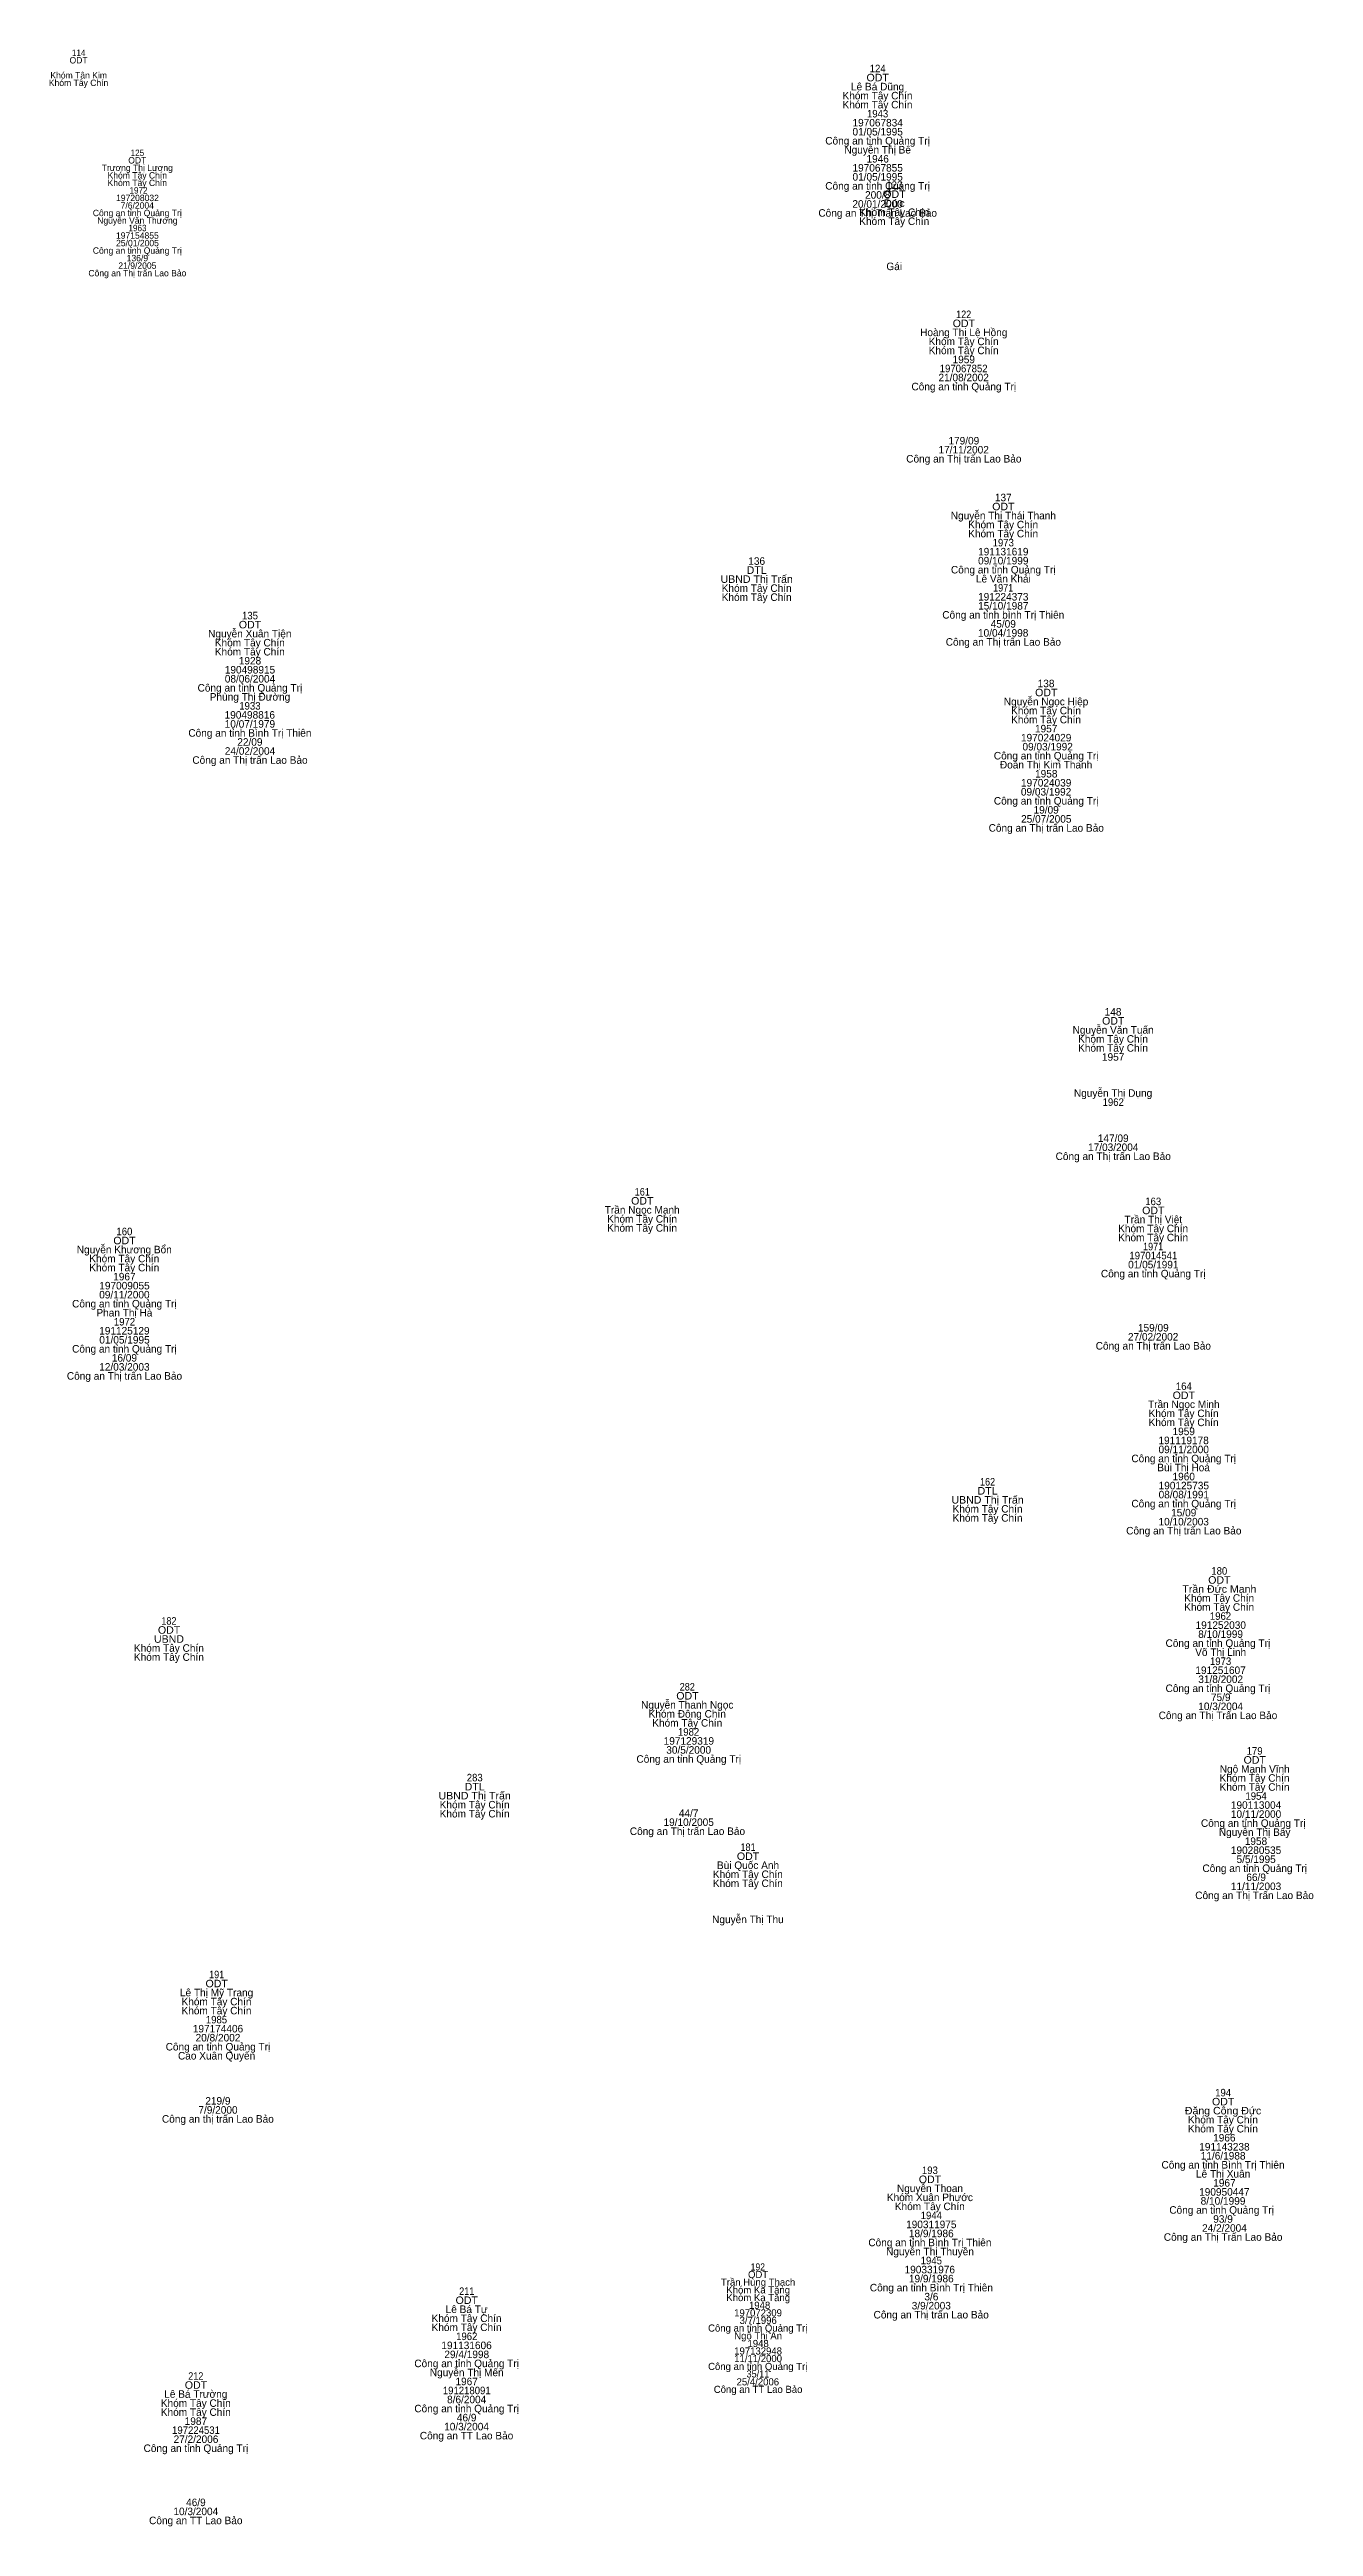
# Model space of a CAD drawing. Header units: metres. Extents: x 537000 to 537501, y 1838003 to 1838507.
# Drawn here: x 537280.9 to 537348, y 1838089.8 to 1838221.5 of the extents above; entities that cross this region are included whole.
import ezdxf
from ezdxf.enums import TextEntityAlignment as Align

# ---------------------------------------------------------------- set-up
doc = ezdxf.new("R2010")
doc.units = ezdxf.units.M
doc.header["$LTSCALE"] = 0.16
doc.layers.add('1', color=7, linetype='Continuous')

msp = doc.modelspace()

# ---------------------------------------------------------------- texts
at = {"layer": '1'}
for s, height, p in [('ODT', 0.34, (537282.395, 1838220.75)), ('Khóm Tây Chín', 0.34, (537282.395, 1838219.55)), ('Khóm Tân Kim', 0.34, (537282.4, 1838219.95)), ('Lê Bá Dũng', 0.4, (537324.86, 1838219.32)), ('Khóm Tây Chín', 0.4, (537324.855, 1838218.84)), ('Khóm Tây Chín', 0.4, (537324.855, 1838218.36)), ('01/05/1995', 0.4, (537324.865, 1838216.92)), ('197067834', 0.4, (537324.865, 1838217.4)), ('Công an tỉnh Quảng Trị', 0.4, (537324.86, 1838216.44)), ('Nguyễn Thị Bê', 0.4, (537324.865, 1838215.96)), ('1946', 0.4, (537324.865, 1838215.48)), ('Trương Thị Lương', 0.34, (537285.515, 1838215.03)), ('Khóm Tây Chín', 0.34, (537285.515, 1838214.63)), ('Khóm Tây Chín', 0.34, (537285.515, 1838214.23)), ('ODT', 0.34, (537285.515, 1838215.43)), ('Công an tỉnh Quảng Trị', 0.4, (537324.86, 1838214.04)), ('01/05/1995', 0.4, (537324.865, 1838214.52)), ('197067855', 0.4, (537324.865, 1838215)), ('197208032', 0.34, (537285.525, 1838213.43)), ('7/6/2004', 0.34, (537285.515, 1838213.03)), ('20/01/2000', 0.4, (537324.86, 1838213.08)), ('200/8', 0.4, (537324.865, 1838213.56)), ('Công an tỉnh Quảng Trị', 0.34, (537285.515, 1838212.63)), ('Nguyễn Văn Thương', 0.34, (537285.52, 1838212.23)), ('Công an Thị Trấn Lao Bảo', 0.4, (537324.865, 1838212.6)), ('Khóm Tây Chín', 0.4, (537325.745, 1838212.64)), ('Khóm Tây Chín', 0.4, (537325.745, 1838212.16)), ('Công an tỉnh Quảng Trị', 0.34, (537285.515, 1838210.63)), ('25/01/2005', 0.34, (537285.525, 1838211.03)), ('197154855', 0.34, (537285.52, 1838211.43)), ('136/9', 0.34, (537285.52, 1838210.23)), ('Công an Thị trấn Lao Bảo', 0.34, (537285.52, 1838209.43)), ('21/9/2005', 0.34, (537285.52, 1838209.83)), ('Gái', 0.4, (537325.745, 1838209.76)), ('Hoàng Thị Lệ Hồng', 0.4, (537329.44, 1838206.25)), ('Khóm Tây Chín', 0.4, (537329.435, 1838205.77)), ('Khóm Tây Chín', 0.4, (537329.435, 1838205.29)), ('21/08/2002', 0.4, (537329.435, 1838203.85)), ('1959', 0.4, (537329.44, 1838204.81)), ('Công an tỉnh Quảng Trị', 0.4, (537329.44, 1838203.37)), ('Công an Thị trấn Lao Bảo', 0.4, (537329.445, 1838199.53)), ('17/11/2002', 0.4, (537329.435, 1838200.01)), ('179/09', 0.4, (537329.445, 1838200.49)), ('137', 0.4, (537331.54, 1838197.47)), ('Nguyễn Thị Thái Thanh', 0.4, (537331.545, 1838196.51)), ('Khóm Tây Chín', 0.4, (537331.535, 1838196.03)), ('Khóm Tây Chín', 0.4, (537331.535, 1838195.55)), ('191131619', 0.4, (537331.54, 1838194.59)), ('136', 0.4, (537318.435, 1838194.09)), ('Công an tỉnh Quảng Trị', 0.4, (537331.54, 1838193.63)), ('Lê Văn Khải', 0.4, (537331.545, 1838193.15)), ('09/10/1999', 0.4, (537331.54, 1838194.11)), ('Khóm Tây Chín', 0.4, (537318.435, 1838192.65)), ('Khóm Tây Chín', 0.4, (537318.435, 1838192.17)), ('191224373', 0.4, (537331.54, 1838192.19)), ('15/10/1987', 0.4, (537331.54, 1838191.71)), ('Công an tỉnh bình Trị Thiên', 0.4, (537331.54, 1838191.23)), ('45/09', 0.4, (537331.54, 1838190.75)), ('Nguyễn Xuân Tiện', 0.4, (537291.495, 1838190.23)), ('Khóm Tây Chín', 0.4, (537291.495, 1838189.75)), ('Khóm Tây Chín', 0.4, (537291.495, 1838189.27)), ('Công an Thị trấn Lao Bảo', 0.4, (537331.545, 1838189.79)), ('10/04/1998', 0.4, (537331.535, 1838190.27)), ('08/06/2004', 0.4, (537291.505, 1838187.83)), ('190498915', 0.4, (537291.505, 1838188.31)), ('1928', 0.4, (537291.505, 1838188.79)), ('Công an tỉnh Quảng Trị', 0.4, (537291.5, 1838187.35)), ('Phùng Thị Đường', 0.4, (537291.505, 1838186.87)), ('Nguyễn Ngọc Hiệp', 0.4, (537333.815, 1838186.62)), ('138', 0.4, (537333.815, 1838187.58)), ('190498816', 0.4, (537291.495, 1838185.91)), ('10/07/1979', 0.4, (537291.5, 1838185.43)), ('Khóm Tây Chín', 0.4, (537333.815, 1838186.14)), ('Khóm Tây Chín', 0.4, (537333.815, 1838185.66)), ('1957', 0.4, (537333.82, 1838185.18)), ('Công an tỉnh Bình Trị Thiên', 0.4, (537291.5, 1838184.95)), ('24/02/2004', 0.4, (537291.505, 1838183.99)), ('22/09', 0.4, (537291.5, 1838184.47)), ('Công an tỉnh Quảng Trị', 0.4, (537333.82, 1838183.74)), ('197024029', 0.4, (537333.82, 1838184.7)), (' 09/03/1992', 0.4, (537333.825, 1838184.22)), ('Công an Thị trấn Lao Bảo', 0.4, (537291.505, 1838183.51)), ('Đoàn Thị Kim Thanh', 0.4, (537333.815, 1838183.26)), ('1958', 0.4, (537333.825, 1838182.78)), ('Công an tỉnh Quảng Trị', 0.4, (537333.82, 1838181.34)), ('09/03/1992', 0.4, (537333.815, 1838181.82)), ('197024039', 0.4, (537333.82, 1838182.3)), ('Công an Thị trấn Lao Bảo', 0.4, (537333.825, 1838179.9)), ('25/07/2005', 0.4, (537333.825, 1838180.38)), ('19/09', 0.4, (537333.82, 1838180.86)), ('148', 0.4, (537337.375, 1838170.12)), ('Nguyễn Văn Tuấn', 0.4, (537337.38, 1838169.16)), ('Khóm Tây Chín', 0.4, (537337.375, 1838168.68)), ('Khóm Tây Chín', 0.4, (537337.375, 1838168.2)), ('1957', 0.4, (537337.38, 1838167.72)), ('Nguyễn Thị Dụng', 0.4, (537337.375, 1838165.8)), ('17/03/2004', 0.4, (537337.385, 1838162.92)), ('147/09', 0.4, (537337.385, 1838163.4)), ('Công an Thị trấn Lao Bảo', 0.4, (537337.385, 1838162.44)), ('Trần Ngọc Mạnh', 0.4, (537312.35, 1838159.59)), ('Khóm Tây Chín', 0.4, (537312.345, 1838159.11)), ('Trần Thị Việt', 0.4, (537339.515, 1838159.08)), ('Nguyễn Khương Bổn', 0.4, (537284.825, 1838157.48)), ('Khóm Tây Chín', 0.4, (537312.345, 1838158.63)), ('Khóm Tây Chín', 0.4, (537339.505, 1838158.6)), ('Khóm Tây Chín', 0.4, (537339.505, 1838158.12)), ('Khóm Tây Chín', 0.4, (537284.825, 1838157)), ('Khóm Tây Chín', 0.4, (537284.825, 1838156.52)), ('Công an tỉnh Quảng Trị', 0.4, (537339.51, 1838156.2)), ('01/05/1991', 0.4, (537339.515, 1838156.68)), ('09/11/2000', 0.4, (537284.83, 1838155.08)), ('197009055', 0.4, (537284.835, 1838155.56)), ('1967', 0.4, (537284.83, 1838156.04)), ('Công an tỉnh Quảng Trị', 0.4, (537284.83, 1838154.6)), ('Phan Thị Hà', 0.4, (537284.83, 1838154.12)), ('Công an tỉnh Quảng Trị', 0.4, (537284.83, 1838152.2)), ('01/05/1995', 0.4, (537284.835, 1838152.68)), ('191125129', 0.4, (537284.83, 1838153.16)), ('Công an Thị trấn Lao Bảo', 0.4, (537339.515, 1838152.36)), ('27/02/2002', 0.4, (537339.505, 1838152.84)), ('159/09', 0.4, (537339.515, 1838153.32)), ('12/03/2003', 0.4, (537284.83, 1838151.24)), ('16/09', 0.4, (537284.83, 1838151.72)), ('Công an Thị trấn Lao Bảo', 0.4, (537284.835, 1838150.76)), ('Trần Ngọc Minh', 0.4, (537341.135, 1838149.25)), ('Khóm Tây Chín', 0.4, (537341.125, 1838148.77)), ('Khóm Tây Chín', 0.4, (537341.125, 1838148.29)), ('191119178', 0.4, (537341.125, 1838147.33)), ('1959', 0.4, (537341.13, 1838147.81)), ('Công an tỉnh Quảng Trị', 0.4, (537341.13, 1838146.37)), ('Bùi Thị Hoá', 0.4, (537341.125, 1838145.89)), ('09/11/2000', 0.4, (537341.13, 1838146.85)), ('08/08/1991', 0.4, (537341.135, 1838144.45)), ('190125735', 0.4, (537341.135, 1838144.93)), ('1960', 0.4, (537341.13, 1838145.41)), ('Khóm Tây Chín', 0.4, (537330.705, 1838143.69)), ('Khóm Tây Chín', 0.4, (537330.705, 1838143.21)), ('Công an tỉnh Quảng Trị', 0.4, (537341.13, 1838143.97)), ('10/10/2003', 0.4, (537341.13, 1838143.01)), ('15/09', 0.4, (537341.13, 1838143.49)), ('Công an Thị trấn Lao Bảo', 0.4, (537341.135, 1838142.53)), ('Khóm Tây Chín', 0.4, (537343.015, 1838138.95)), ('Khóm Tây Chín', 0.4, (537343.015, 1838138.47)), ('Công an tỉnh Quảng Trị ', 0.4, (537343.02, 1838136.55)), (' 191252030', 0.4, (537343.025, 1838137.51)), (' 8/10/1999', 0.4, (537343.015, 1838137.03)), ('Khóm Tây Chín', 0.4, (537287.195, 1838136.29)), ('Khóm Tây Chín', 0.4, (537287.195, 1838135.81)), (' Võ Thị Linh', 0.4, (537343.02, 1838136.07)), (' 191251607', 0.4, (537343.015, 1838135.11)), ('Công an tỉnh Quảng Trị ', 0.4, (537343.02, 1838134.15)), (' 31/8/2002', 0.4, (537343.02, 1838134.63)), ('Nguyễn Thanh Ngọc', 0.4, (537314.745, 1838133.27)), ('Khóm Đông Chín', 0.4, (537314.745, 1838132.79)), ('Công an Thị Trấn Lao Bảo ', 0.4, (537343.025, 1838132.71)), (' 10/3/2004', 0.4, (537343.02, 1838133.19)), (' 75/9', 0.4, (537343.025, 1838133.67)), ('Khóm Tây Chín', 0.4, (537314.745, 1838132.31)), (' 197129319', 0.4, (537314.755, 1838131.35)), (' Công an tỉnh Quảng Trị', 0.4, (537314.75, 1838130.39)), (' 30/5/2000', 0.4, (537314.745, 1838130.87)), ('Ngô Mạnh Vĩnh', 0.4, (537344.905, 1838129.86)), ('Khóm Tây Chín', 0.4, (537344.895, 1838129.38)), ('Khóm Tây Chín', 0.4, (537344.895, 1838128.9)), ('Khóm Tây Chín', 0.4, (537303.445, 1838127.96)), ('Khóm Tây Chín', 0.4, (537303.445, 1838127.48)), (' 44/7', 0.4, (537314.745, 1838127.51)), (' 190113004', 0.4, (537344.9, 1838127.94)), (' 10/11/2000', 0.4, (537344.9, 1838127.46)), ('Công an Thị trấn Lao Bảo', 0.4, (537314.755, 1838126.55)), (' 19/10/2005', 0.4, (537314.745, 1838127.03)), ('Công an tỉnh Quảng Trị ', 0.4, (537344.9, 1838126.98)), ('Nguyễn Thị Bẩy', 0.4, (537344.9, 1838126.5)), (' 1958', 0.4, (537344.895, 1838126.02)), ('Bùi Quốc Anh', 0.4, (537317.975, 1838124.74)), (' Công an tỉnh Quảng Trị ', 0.4, (537344.905, 1838124.58)), (' 190280535', 0.4, (537344.9, 1838125.54)), (' 5/5/1995', 0.4, (537344.905, 1838125.06)), ('Khóm Tây Chín', 0.4, (537317.965, 1838124.26)), ('Khóm Tây Chín', 0.4, (537317.965, 1838123.78)), (' Công an Thị Trấn Lao Bảo ', 0.4, (537344.895, 1838123.14)), (' 11/11/2003', 0.4, (537344.9, 1838123.62)), (' 66/9', 0.4, (537344.905, 1838124.1)), ('Nguyễn Thị Thu', 0.4, (537317.97, 1838121.86)), ('Lê Thị Mỹ Trang', 0.4, (537289.73, 1838117.97)), ('Khóm Tây Chín', 0.4, (537289.725, 1838117.49)), ('Khóm Tây Chín', 0.4, (537289.725, 1838117.01)), (' 197174406', 0.4, (537289.73, 1838116.05)), (' 20/8/2002', 0.4, (537289.73, 1838115.57)), (' Công an tỉnh Quảng Trị', 0.4, (537289.73, 1838115.09)), ('Cao Xuân Quyến', 0.4, (537289.73, 1838114.61)), (' 7/9/2000', 0.4, (537289.73, 1838111.73)), (' 219/9', 0.4, (537289.725, 1838112.21)), (' Công an thị trấn Lao Bảo', 0.4, (537289.725, 1838111.25)), ('Khóm Tây Chín', 0.4, (537343.215, 1838111.21)), ('Khóm Tây Chín', 0.4, (537343.215, 1838110.73)), (' 1966', 0.4, (537343.215, 1838110.25)), ('Công an tỉnh Bình Trị Thiên', 0.4, (537343.22, 1838108.81)), (' 191143238', 0.4, (537343.22, 1838109.77)), ('11/6/1988', 0.4, (537343.225, 1838109.29)), ('Nguyễn Thoan', 0.4, (537327.645, 1838107.56)), ('Lê Thị Xuân', 0.4, (537343.225, 1838108.33)), (' 190950447', 0.4, (537343.215, 1838107.37)), (' 1967', 0.4, (537343.22, 1838107.85)), ('Khóm Xuân Phước', 0.4, (537327.64, 1838107.08)), ('Khóm Tây Chín', 0.4, (537327.635, 1838106.6)), ('Công an tỉnh Quảng Trị ', 0.4, (537343.22, 1838106.41)), ('8/10/1999', 0.4, (537343.22, 1838106.89)), (' 190311975', 0.4, (537327.64, 1838105.64)), (' 18/9/1986', 0.4, (537327.64, 1838105.16)), ('Công an Thị Trấn Lao Bảo', 0.4, (537343.225, 1838104.97)), (' 24/2/2004', 0.4, (537343.22, 1838105.45)), ('93/9', 0.4, (537343.22, 1838105.93)), ('Công an tỉnh Bình Trị Thiên', 0.4, (537327.64, 1838104.68)), ('Nguyễn Thị Thuyền', 0.4, (537327.645, 1838104.2)), ('Trần Hùng Thạch', 0.3796, (537318.51, 1838102.58)), ('Khóm Ka Tăng', 0.3796, (537318.515, 1838102.17)), ('ODT', 0.3796, (537318.51, 1838102.99)), (' Công an tỉnh Bình Trị Thiên', 0.4, (537327.645, 1838102.28)), ('190331976', 0.4, (537327.635, 1838103.24)), (' 19/9/1986', 0.4, (537327.64, 1838102.76)), ('Lê Bá Tự', 0.4, (537303.02, 1838101.13)), ('Khóm Ka Tăng', 0.3796, (537318.515, 1838101.76)), ('197072309', 0.3796, (537318.505, 1838100.95)), (' 1948', 0.3796, (537318.52, 1838101.35)), (' Công an Thị trấn Lao Bảo', 0.4, (537327.635, 1838100.84)), (' 3/9/2003', 0.4, (537327.64, 1838101.32)), (' 3/6', 0.4, (537327.645, 1838101.8)), ('Khóm Tây Chín', 0.4, (537303.015, 1838100.65)), ('Khóm Tây Chín', 0.4, (537303.015, 1838100.17)), ('Công an tỉnh Quảng Trị', 0.3796, (537318.49, 1838100.14)), ('Ngô Thị An', 0.3796, (537318.51, 1838099.73)), ('3/7/1996', 0.3796, (537318.515, 1838100.55)), ('Công an tỉnh Quảng Trị', 0.4, (537303.02, 1838098.25)), ('191131606', 0.4, (537303.015, 1838099.21)), ('29/4/1998', 0.4, (537303.025, 1838098.73)), ('197132948', 0.3796, (537318.51, 1838098.92)), ('11/11/2000', 0.3796, (537318.51, 1838098.52)), ('1948', 0.3796, (537318.51, 1838099.32)), ('Nguyễn Thị Mến', 0.4, (537303.025, 1838097.77)), ('1967', 0.4, (537303.02, 1838097.29)), ('Công an tỉnh Quảng Trị', 0.3796, (537318.49, 1838098.1)), ('Công an TT Lao Bảo', 0.3796, (537318.51, 1838096.88)), ('25/4/2006', 0.3796, (537318.495, 1838097.28)), ('Khóm Tây Chín', 0.4, (537288.625, 1838096.14)), ('Khóm Tây Chín', 0.4, (537288.625, 1838095.66)), ('Lê Bá Trường', 0.4, (537288.625, 1838096.62)), ('Công an tỉnh Quảng Trị', 0.4, (537303.02, 1838095.85)), ('8/6/2004', 0.4, (537303.02, 1838096.33)), ('27/2/2006', 0.4, (537288.635, 1838094.22)), ('1987', 0.4, (537288.63, 1838095.18)), ('Công an TT Lao Bảo', 0.4, (537303.015, 1838094.41)), ('10/3/2004', 0.4, (537303.015, 1838094.89)), ('46/9', 0.4, (537303.02, 1838095.37)), ('Công an tỉnh Quảng Trị', 0.4, (537288.63, 1838093.74)), ('10/3/2004', 0.4, (537288.625, 1838090.38)), ('46/9', 0.4, (537288.63, 1838090.86)), ('Công an TT Lao Bảo', 0.4, (537288.625, 1838089.9))]:
    msp.add_text(s, height=height, dxfattribs=at).set_placement(p, align=Align.CENTER)
for s, height, width, p in [('114', 0.34, 0.95, (537282.4, 1838221.15)), ('ODT', 0.4, 1.05, (537324.865, 1838219.8)), ('124', 0.4, 0.95, (537324.865, 1838220.28)), ('1943', 0.4, 0.95, (537324.86, 1838217.88)), ('125', 0.34, 0.95, (537285.52, 1838215.83)), ('123', 0.4, 0.95, (537325.75, 1838214.08)), (' 1972', 0.34, 0.95, (537285.52, 1838213.83)), ('ODT', 0.4, 1.05, (537325.755, 1838213.6)), ('Đức', 0.4, 1.1, (537325.75, 1838213.12)), ('1963', 0.34, 0.95, (537285.525, 1838211.83)), ('ODT', 0.4, 1.05, (537329.445, 1838206.73)), ('122', 0.4, 0.9, (537329.435, 1838207.21)), ('197067852', 0.4, 0.95, (537329.435, 1838204.33)), ('ODT', 0.4, 1.05, (537331.545, 1838196.99)), ('1973', 0.4, 0.95, (537331.54, 1838195.07)), ('UBND Thị Trấn', 0.4, 1.05, (537318.435, 1838193.13)), ('DTL', 0.4, 1.05, (537318.435, 1838193.61)), ('1971', 0.4, 0.9, (537331.535, 1838192.67)), ('ODT', 0.4, 1.05, (537291.505, 1838190.71)), ('135', 0.4, 0.95, (537291.505, 1838191.19)), ('ODT', 0.4, 1.05, (537333.825, 1838187.1)), ('1933', 0.4, 0.95, (537291.5, 1838186.39)), ('ODT', 0.4, 1.05, (537337.385, 1838169.64)), ('1962', 0.4, 0.95, (537337.385, 1838165.32)), ('ODT', 0.4, 1.05, (537312.355, 1838160.07)), ('161', 0.4, 0.9, (537312.355, 1838160.55)), ('ODT', 0.4, 1.05, (537339.515, 1838159.56)), ('163', 0.4, 0.95, (537339.51, 1838160.04)), ('ODT', 0.4, 1.05, (537284.835, 1838157.96)), ('160', 0.4, 0.95, (537284.83, 1838158.44)), ('1971', 0.4, 0.9, (537339.505, 1838157.64)), ('197014541', 0.4, 0.95, (537339.515, 1838157.16)), ('1972', 0.4, 0.95, (537284.835, 1838153.64)), ('ODT', 0.4, 1.05, (537341.135, 1838149.73)), ('164', 0.4, 0.95, (537341.135, 1838150.21)), ('DTL', 0.4, 1.05, (537330.705, 1838144.65)), ('162', 0.4, 0.9, (537330.705, 1838145.13)), ('UBND Thị Trấn', 0.4, 1.05, (537330.705, 1838144.17)), ('180', 0.4, 0.95, (537343.02, 1838140.39)), ('Trần Đức Mạnh', 0.4, 1.05, (537343.025, 1838139.43)), ('ODT', 0.4, 1.05, (537343.025, 1838139.91)), ('182', 0.4, 0.9, (537287.195, 1838137.73)), (' 1962', 0.4, 0.95, (537343.015, 1838137.99)), ('UBND', 0.4, 1.05, (537287.2, 1838136.77)), ('ODT', 0.4, 1.05, (537287.205, 1838137.25)), (' 1973', 0.4, 0.95, (537343.02, 1838135.59)), ('ODT', 0.4, 1.05, (537314.755, 1838133.75)), ('282', 0.4, 0.9, (537314.745, 1838134.23)), (' 1982', 0.4, 0.95, (537314.745, 1838131.83)), ('ODT', 0.4, 1.05, (537344.905, 1838130.34)), ('179', 0.4, 0.95, (537344.9, 1838130.82)), ('UBND Thị Trấn', 0.4, 1.05, (537303.445, 1838128.44)), ('DTL', 0.4, 1.05, (537303.445, 1838128.92)), ('283', 0.4, 0.95, (537303.45, 1838129.4)), (' 1954', 0.4, 0.95, (537344.905, 1838128.42)), ('ODT', 0.4, 1.05, (537317.975, 1838125.22)), ('181', 0.4, 0.9, (537317.975, 1838125.7)), ('ODT', 0.4, 1.05, (537289.735, 1838118.45)), ('191', 0.4, 0.9, (537289.735, 1838118.93)), ('1985', 0.4, 0.95, (537289.725, 1838116.53)), ('194', 0.4, 0.95, (537343.225, 1838112.65)), ('Đặng Công Đức', 0.4, 1.05, (537343.22, 1838111.69)), ('ODT', 0.4, 1.05, (537343.225, 1838112.17)), ('ODT', 0.4, 1.05, (537327.645, 1838108.04)), ('193', 0.4, 0.95, (537327.64, 1838108.52)), (' 1944', 0.4, 0.95, (537327.645, 1838106.12)), (' 1945', 0.4, 0.95, (537327.645, 1838103.72)), ('192', 0.3796, 0.9, (537318.495, 1838103.39)), ('ODT', 0.4, 1.05, (537303.025, 1838101.61)), ('211', 0.4, 0.9, (537303.025, 1838102.09)), ('1962', 0.4, 0.95, (537303.025, 1838099.69)), ('ODT', 0.4, 1.05, (537288.635, 1838097.1)), ('212', 0.4, 0.9, (537288.625, 1838097.58)), ('35/11', 0.3796, 0.95, (537318.5, 1838097.7)), ('191218091', 0.4, 0.95, (537303.025, 1838096.81)), ('197224531', 0.4, 0.95, (537288.635, 1838094.7))]:
    msp.add_text(s, height=height, dxfattribs=dict(at, width=width)).set_placement(p, align=Align.CENTER)

doc.saveas('drawing.dxf')
